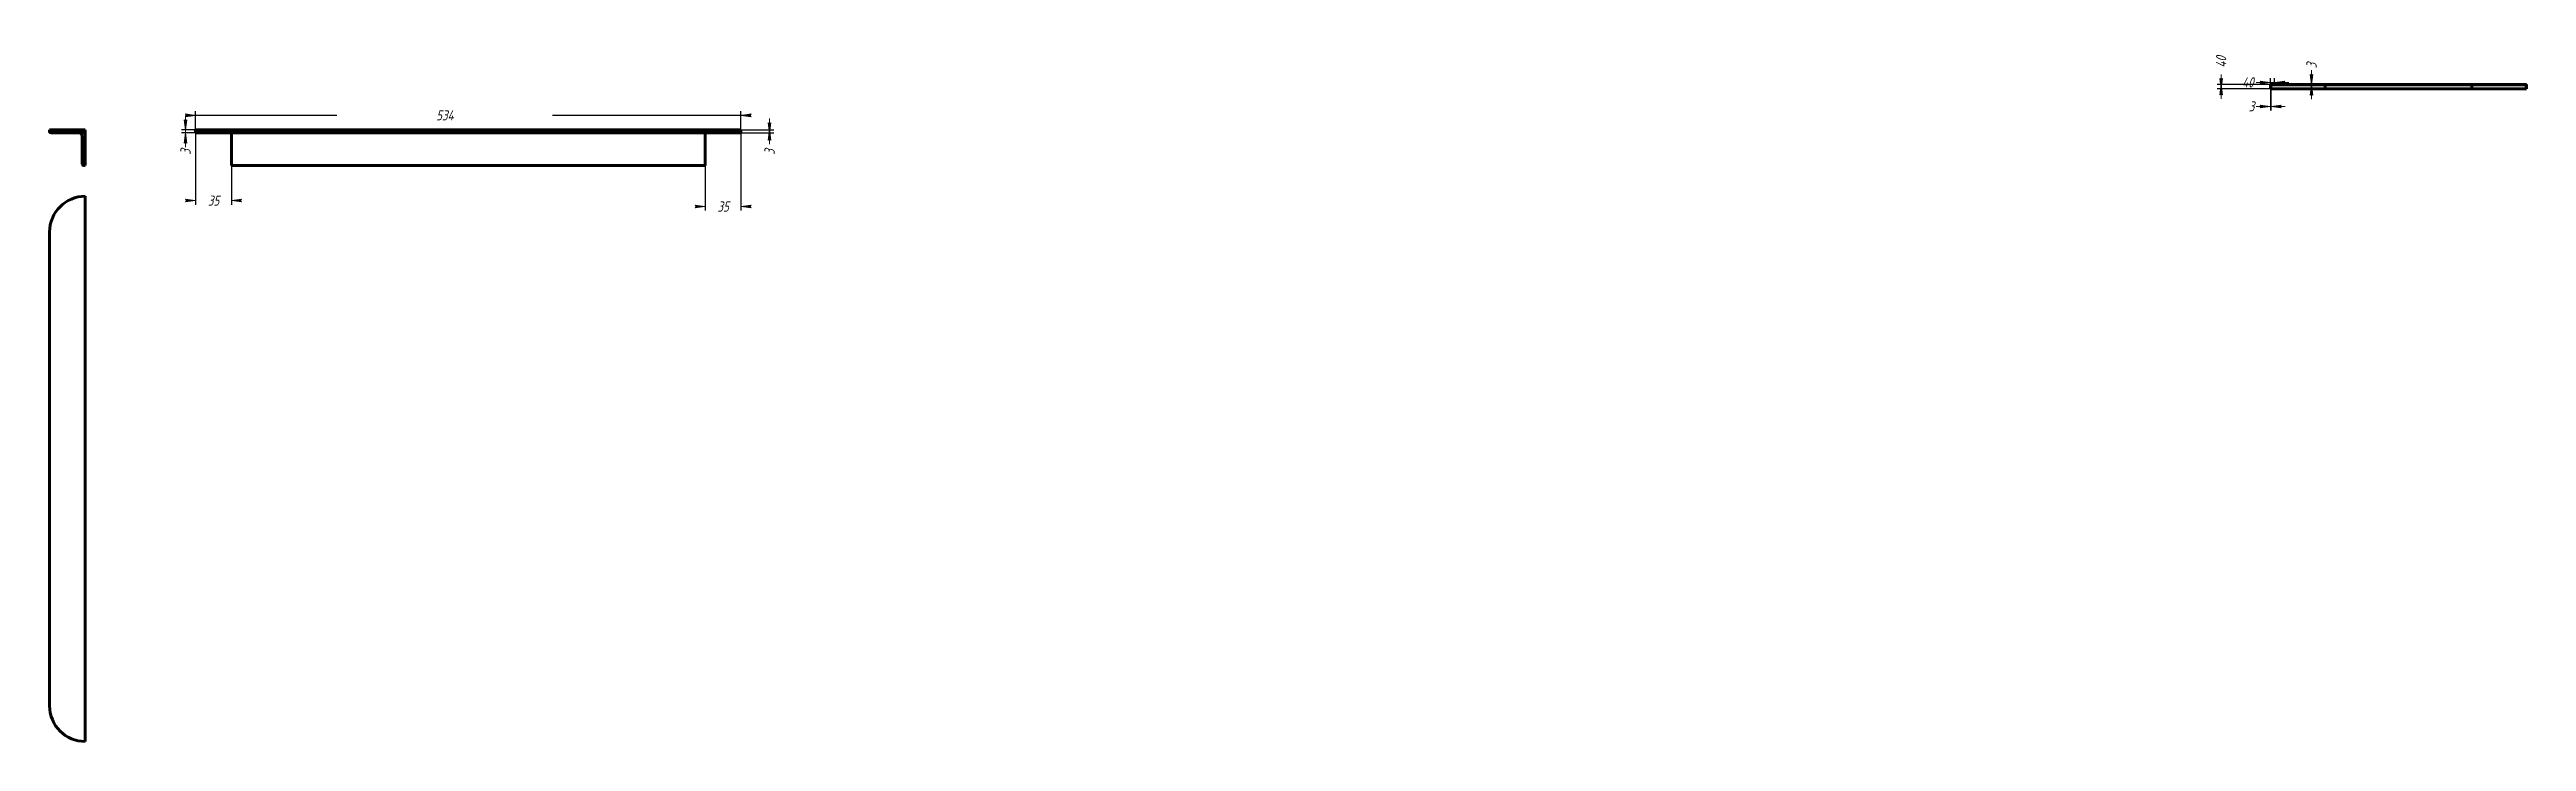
# Model space of a CAD drawing. Header units: millimetres. Extents: x -26 to 4200, y -4187 to 552.
# Drawn here: x 654 to 1867, y -354 to -15 of the extents above; entities that cross this region are included whole.
import ezdxf

# ---------------------------------------------------------------- set-up
doc = ezdxf.new("R2010")
doc.units = ezdxf.units.MM
doc.linetypes.add('K5LT_BASIC', pattern=[0])
doc.linetypes.add('K5LT_THIN', pattern=[0])
doc.layers.add('Системный слой', color=7, linetype='Continuous')
doc.layers.add('Системный слой (1)', color=7, linetype='Continuous', true_color=0x909090)
doc.styles.add('KDIMTEXTSTYLE', font='GOST_AU.SHX', dxfattribs={"width": 0.96, "oblique": 15, "height": 5})
doc.dimstyles.new('KDIMSTYLE (0.05)', dxfattribs={"dimtxt": 5, "dimasz": 1, "dimexe": 2, "dimexo": 0, "dimgap": 1, "dimtad": 1, "dimlfac": 20, "dimtxsty": 'KDIMTEXTSTYLE', "dimsah": 1, "dimcen": 0, "dimdle": 1, "dimadec": 0, "dimazin": 0, "dimtfac": 0.667, "dimtmove": 0, "dimatfit": 3, "dimfxl": 1, "dimtvp": 1, "dimtolj": 1, "dimtzin": 0, "dimarcsym": 0})
doc.dimstyles.new('KDIMSTYLE (0.50)', dxfattribs={"dimtxt": 5, "dimasz": 1, "dimexe": 2, "dimexo": 0, "dimgap": 1, "dimtad": 1, "dimlfac": 2, "dimtxsty": 'KDIMTEXTSTYLE', "dimsah": 1, "dimcen": 0, "dimdle": 1, "dimadec": 0, "dimazin": 0, "dimtfac": 0.667, "dimtmove": 0, "dimatfit": 3, "dimfxl": 1, "dimtvp": 1, "dimtolj": 1, "dimtzin": 0, "dimarcsym": 0})

msp = doc.modelspace()

# ---------------------------------------------------------------- blocks, each defined once
blk = doc.blocks.new('KDIMARROW_01')
at = {"layer": 'Системный слой'}
blk.add_hatch(color=0, dxfattribs=at).paths.add_polyline_path([(-5, -0.6582624912261956), (0, 0), (-5, 0.658262491226197), (-4.5, 5.51091059616309e-16)])
at = {"layer": 'Системный слой', "color": 0, "linetype": 'K5LT_THIN', "lineweight": 18}
for p, q in [((-4.5, 5.51091059616309e-16), (-5, 0.658262491226197)), ((-5, 0.658262491226197), (0, 0)), ((0, 0), (-5, -0.6582624912261956)), ((-5, -0.6582624912261956), (-4.5, 5.51091059616309e-16))]:
    blk.add_line(p, q, dxfattribs=at)
at = {"layer": 'Системный слой (1)', "color": 0, "linetype": 'K5LT_THIN', "lineweight": 18}
blk.add_line((0, 0), (-1, 0), dxfattribs=at)
blk = doc.blocks.new('KDIMARROW_02')
at = {"layer": 'Системный слой'}
blk.add_hatch(color=0, dxfattribs=at).paths.add_polyline_path([(4.5, -5.51091059616309e-16), (5, 0.6582624912261956), (0, 0), (5, -0.658262491226197)])
at = {"layer": 'Системный слой', "color": 0, "linetype": 'K5LT_THIN', "lineweight": 18}
for p, q in [((5, 0.6582624912261956), (0, 0)), ((0, 0), (5, -0.658262491226197)), ((0, 0), (7, -8.572527594031472e-16)), ((4.5, -5.51091059616309e-16), (5, 0.6582624912261956)), ((5, -0.658262491226197), (4.5, -5.51091059616309e-16))]:
    blk.add_line(p, q, dxfattribs=at)
at = {"layer": 'Системный слой (1)', "color": 0, "linetype": 'K5LT_THIN', "lineweight": 18}
blk.add_line((0, 0), (-1, 0), dxfattribs=at)

# ---------------------------------------------------------------- dimensions: what is measured, and where the dimension line sits
at = {"layer": 'Системный слой (1)', "color": 7}
for base, p1, p2, location, dimstyle in [((1717.392191747117, -32.5935913462889), (1741.550470299936, -34.59359134628892), (1741.550470299936, -32.59359134628891), (1717.392191747117, -21.50859178497907), 'KDIMSTYLE (0.05)'), ((1761.645171680369, -32.74359134628892), (1743.550470299936, -32.59359134628892), (1743.475470299936, -32.74359134628892), (1761.645171680369, -23.29502909424405), 'KDIMSTYLE (0.05)'), ((720.8578805099769, -56.27953495371378), (725.7835845490654, -54.77953495371378), (725.7835845490654, -56.27953495371378), (720.8578805099769, -65.57359720575846), 'KDIMSTYLE (0.50)'), ((1006.782732303097, -54.77953495371378), (992.7835845490654, -56.27953495371378), (992.7835845490654, -54.77953495371378), (1006.782732303097, -65.57359720575846), 'KDIMSTYLE (0.50)')]:
    msp.add_linear_dim(base=base, p1=p1, p2=p2, angle=90, location=location, dimstyle=dimstyle, override={"dimexo": 0, "dimpost": '\\H5.0;\\W0.965;\\Q15;<>', "dimblk1": 'KDIMARROW_02', "dimblk2": 'KDIMARROW_02', "dimse1": 0, "dimse2": 0, "dimclrt": 7, "dimtolj": 1}, dxfattribs=at).render()
for base, p1, p2, location, dimstyle, override in [((1741.550470299936, -31.50734624152969), (1743.550470299936, -32.59359134628891), (1741.550470299936, -32.59359134628891), (1730.465470738626, -31.50734624152969), 'KDIMSTYLE (0.05)', {"dimexo": 0, "dimpost": '\\H5.0;\\W0.965;\\Q15;<>', "dimblk1": 'KDIMARROW_02', "dimblk2": 'KDIMARROW_02', "dimse1": 0, "dimse2": 0, "dimclrt": 7, "dimtolj": 1}), ((1741.550470299936, -43.25128268678648), (1741.700470299936, -34.51859134628893), (1741.550470299936, -34.59359134628892), (1732.251908047888, -43.25128268678648), 'KDIMSTYLE (0.05)', {"dimexo": 0, "dimpost": '\\H5.0;\\W0.965;\\Q15;<>', "dimblk1": 'KDIMARROW_02', "dimblk2": 'KDIMARROW_02', "dimse1": 0, "dimse2": 0, "dimclrt": 7, "dimtolj": 1}), ((725.7835845490654, -47.65377808314645), (992.7835845490654, -54.77953495371378), (725.7835845490654, -54.77953495371378), (847.7835845490654, -47.65377808314645), 'KDIMSTYLE (0.50)', {"dimexo": 0, "dimpost": '\\H5.0;\\W0.965;\\Q15;<>', "dimblk1": 'KDIMARROW_01', "dimblk2": 'KDIMARROW_01', "dimse1": 0, "dimse2": 0, "dimclrt": 7, "dimtolj": 1}), ((725.7835845490654, -89.42710271180283), (743.2835845490654, -72.27953495371378), (725.7835845490654, -56.27953495371378), (734.5335845490654, -89.42710271180283), 'KDIMSTYLE (0.50)', {"dimexo": 0, "dimpost": '\\H5.0;\\W0.965;\\Q15;<>', "dimblk1": 'KDIMARROW_01', "dimblk2": 'KDIMARROW_01', "dimse1": 0, "dimse2": 0, "dimclrt": 7, "dimtolj": 1}), ((975.2835845490654, -92.32755283305164), (992.7835845490654, -56.27953495371378), (975.2835845490654, -72.27953495371378), (984.0335845490654, -92.32755283305164), 'KDIMSTYLE (0.50)', {"dimexo": 0, "dimpost": '\\H5.0;\\W0.965;\\Q15;<>', "dimblk1": 'KDIMARROW_01', "dimblk2": 'KDIMARROW_01', "dimse1": 0, "dimse2": 0, "dimclrt": 7, "dimtolj": 1})]:
    msp.add_linear_dim(base=base, p1=p1, p2=p2, location=location, dimstyle=dimstyle, override=override, dxfattribs=at).render()

# ---------------------------------------------------------------- linework, layer by layer
at = {"layer": 'Системный слой (1)', "color": 5, "linetype": 'K5LT_BASIC', "lineweight": 60, "true_color": 0x0000ff}
for p, q in [((1741.550470299936, -32.59359134628891), (1743.550470299936, -32.59359134628891)), ((1741.550470299936, -32.59359134628891), (1741.550470299936, -34.59359134628892)), ((1741.550470299936, -34.59359134628892), (1741.625470299936, -34.59359134628892)), ((1768.225979445938, -34.59359134628892), (1741.625470299936, -34.59359134628892)), ((1741.700470299936, -34.51859134628891), (1741.700470299936, -32.89359134628891)), ((1741.850470299936, -32.74359134628892), (1743.475470299936, -32.74359134628892)), ((1768.855205047306, -32.74359134628892), (1743.475470299936, -32.74359134628892)), ((1768.880714193308, -32.59359134628891), (1743.550470299936, -32.59359134628891)), ((1743.550470299936, -32.66859134628891), (1743.550470299936, -32.59359134628891)), ((1840.174961153935, -34.59359134628892), (1768.225979445938, -34.59359134628892)), ((1768.251488591939, -32.89359134628891), (1768.251488591939, -34.51859134628891)), ((1839.545735552566, -32.74359134628892), (1768.855205047306, -32.74359134628892)), ((1839.520226406565, -32.59359134628891), (1768.880714193308, -32.59359134628891)), ((1768.880714193308, -32.59359134628891), (1768.880714193308, -32.66859134628891)), ((1839.520226406565, -32.59359134628891), (1864.850470299936, -32.59359134628891)), ((1839.520226406565, -32.59359134628891), (1839.520226406565, -32.66859134628891)), ((1839.545735552566, -32.74359134628892), (1864.925470299936, -32.74359134628892)), ((1840.149452007933, -32.89359134628891), (1840.149452007933, -34.51859134628891)), ((1840.174961153935, -34.59359134628892), (1866.775470299936, -34.59359134628892)), ((1864.850470299936, -32.59359134628891), (1866.850470299936, -32.59359134628891)), ((1864.850470299936, -32.59359134628891), (1864.850470299936, -32.66859134628891)), ((1864.925470299936, -32.74359134628892), (1866.550470299936, -32.74359134628892)), ((1866.700470299936, -32.89359134628891), (1866.700470299936, -34.51859134628891)), ((1866.775470299936, -34.59359134628892), (1866.850470299936, -34.59359134628892)), ((1866.850470299936, -34.59359134628892), (1866.850470299936, -32.59359134628891)), ((671.7835845490661, -54.77953495371378), (654.2835845490661, -54.77953495371378)), ((654.2835845490661, -55.52953495371378), (654.2835845490661, -54.77953495371378)), ((655.0335845490661, -56.27953495371378), (671.7835845490661, -56.27953495371378)), ((670.2835845490661, -71.52953495371378), (670.2835845490661, -57.77953495371378)), ((671.7835845490661, -56.27953495371378), (671.7835845490661, -54.77953495371378)), ((671.7835845490661, -56.27953495371378), (671.7835845490661, -72.27953495371378)), ((743.2835845490654, -54.77953495371378), (725.7835845490654, -54.77953495371378)), ((725.7835845490654, -56.27953495371378), (725.7835845490654, -54.77953495371378)), ((725.7835845490654, -56.27953495371378), (738.215300815888, -56.27953495371378)), ((738.215300815888, -56.27953495371378), (980.3518682822455, -56.27953495371378)), ((743.2835845490654, -54.77953495371378), (975.2835845490654, -54.77953495371378)), ((743.2835845490654, -57.77953495371378), (743.2835845490654, -56.27953495371378)), ((743.2835845490654, -57.77953495371378), (743.2835845490654, -71.52953495371378)), ((992.7835845490654, -54.77953495371378), (975.2835845490654, -54.77953495371378)), ((975.2835845490654, -56.27953495371378), (975.2835845490654, -57.77953495371378)), ((975.2835845490654, -71.52953495371378), (975.2835845490654, -57.77953495371378)), ((980.3518682822455, -56.27953495371378), (992.7835845490654, -56.27953495371378)), ((992.7835845490654, -56.27953495371378), (992.7835845490654, -54.77953495371378)), ((671.0335845490661, -72.27953495371378), (671.7835845490661, -72.27953495371378)), ((743.2835845490654, -71.52953495371378), (743.2835845490654, -72.27953495371378)), ((743.2835845490654, -72.27953495371378), (975.2835845490654, -72.27953495371378)), ((975.2835845490654, -72.27953495371378), (975.2835845490654, -71.52953495371378)), ((671.7835845490661, -87.27953495371185), (671.7835845490661, -354.2795349537118)), ((654.2835845490661, -104.7795349537118), (654.2835845490661, -336.7795349537118))]:
    msp.add_line(p, q, dxfattribs=at)
for centre, radius, start, end in [((1741.625470299936, -34.51859134628891), 0.07499999999999739, 270, 0), ((1741.850470299936, -32.89359134628891), 0.1500000000000059, 90, 180), ((1743.475470299936, -32.66859134628891), 0.07500000000000284, 270, 0), ((1864.925470299936, -32.66859134628891), 0.07500000000000284, 180, 270), ((1866.550470299936, -32.89359134628891), 0.1500000000000059, 0, 90), ((1866.775470299936, -34.51859134628891), 0.07499999999999739, 180, 270), ((655.0335845490661, -55.52953495371378), 0.7500000000000001, 180, 270), ((668.7835845490661, -57.77953495371378), 1.5, 0, 90), ((671.0335845490661, -71.52953495371378), 0.7500000000000001, 180, 270), ((671.7835845490661, -104.7795349537118), 17.5, 90, 180), ((671.7835845490661, -336.7795349537118), 17.5, 180, 270)]:
    msp.add_arc(centre, radius, start, end, dxfattribs=at)
for centre, major_axis, ratio, start_param, end_param in [((1768.225979445938, -34.51859134628891), (-1.377727649040724e-17, -0.07499999999999737), 0.340121946685673, 0, 1.570796326794897), ((1768.302506883942, -32.89359134628891), (-2.755455298081653e-17, -0.1500000000000059), 0.340121946685673, 3.141592653589793, 4.71238898038469), ((1768.855205047306, -32.66859134628891), (-1.377727649040824e-17, -0.07500000000000283), 0.3401219466856731, 0, 1.570796326794897), ((1839.545735552566, -32.66859134628891), (-1.377727649040824e-17, -0.07500000000000283), 0.3401219466856731, 4.71238898038469, 6.283185307179586), ((1840.09843371593, -32.89359134628891), (-2.755455298081653e-17, -0.1500000000000059), 0.340121946685673, 1.570796326794897, 3.141592653589793), ((1840.174961153935, -34.51859134628891), (-1.377727649040724e-17, -0.07499999999999737), 0.340121946685673, 4.71238898038469, 6.283185307179586)]:
    msp.add_ellipse(centre, major_axis=major_axis, ratio=ratio, start_param=start_param, end_param=end_param, dxfattribs=at)
for points, knots in [([(738.215300815888, -56.27953495371378), (738.3193739438329, -56.27683904407525), (738.52793810718, -56.2697238025192), (738.8412369448347, -56.25350575228873), (739.1559494896755, -56.23119850032538), (739.4718519746784, -56.20255606411803), (739.7888372474458, -56.16743189527148), (740.1064396254123, -56.12591628767922), (740.4245007534569, -56.07901843422934), (740.7429029061323, -56.02753194914982), (741.0614165941693, -55.97223056899577), (741.3799339586103, -55.91379417188421), (741.6981803430454, -55.85287664562162), (742.1211770835444, -55.76927389922082), (742.6485571726903, -55.66138946663591), (743.0720266306121, -55.57331236321482), (743.2835845490654, -55.52953495371378)], [0, 0, 0, 0, 1.049557127456633, 2.105029875544928, 3.165477393999707, 4.230929354484109, 5.298205228056513, 6.367325091401946, 7.437399916927105, 8.508594477245433, 9.58029458404031, 10.65078807802609, 11.71941705491164, 12.78396786127558, 14.90099711762091, 17, 17, 17, 17]), ([(980.3518682822455, -56.27953495371378), (980.2477951543005, -56.2768390440753), (980.0392309909539, -56.26972380251925), (979.7259321532965, -56.2535057522889), (979.4112196084561, -56.23119850032538), (979.0953171234532, -56.20255606411803), (978.7783318506854, -56.16743189527148), (978.4607294727193, -56.12591628767831), (978.1426683446748, -56.0790184342265), (977.8242661919985, -56.02753194914362), (977.5057525039656, -55.97223056898713), (977.1872351395205, -55.91379417187204), (976.8689887550909, -55.85287664560718), (976.4459920145887, -55.76927389920434), (975.9186119254441, -55.66138946662142), (975.495142467521, -55.57331236320829), (975.2835845490654, -55.52953495371378)], [0, 0, 0, 0, 1.049557127462526, 2.105029875551769, 3.16547739400587, 4.230929354490519, 5.298205228064237, 6.367325091409572, 7.437399916936113, 8.508594477247911, 9.5802945840466, 10.65078807802909, 11.71941705491435, 12.78396786127746, 14.90099711762162, 17, 17, 17, 17])]:
    msp.add_open_spline(points, degree=3, knots=knots, dxfattribs=at)

msp.set_redraw_order([(e.dxf.handle, doc.entitydb.next_handle()) for e in msp.query("TEXT MTEXT ATTDEF DIMENSION ARC_DIMENSION")])  # texts and dimensions are drawn at this point

doc.saveas('drawing.dxf')
